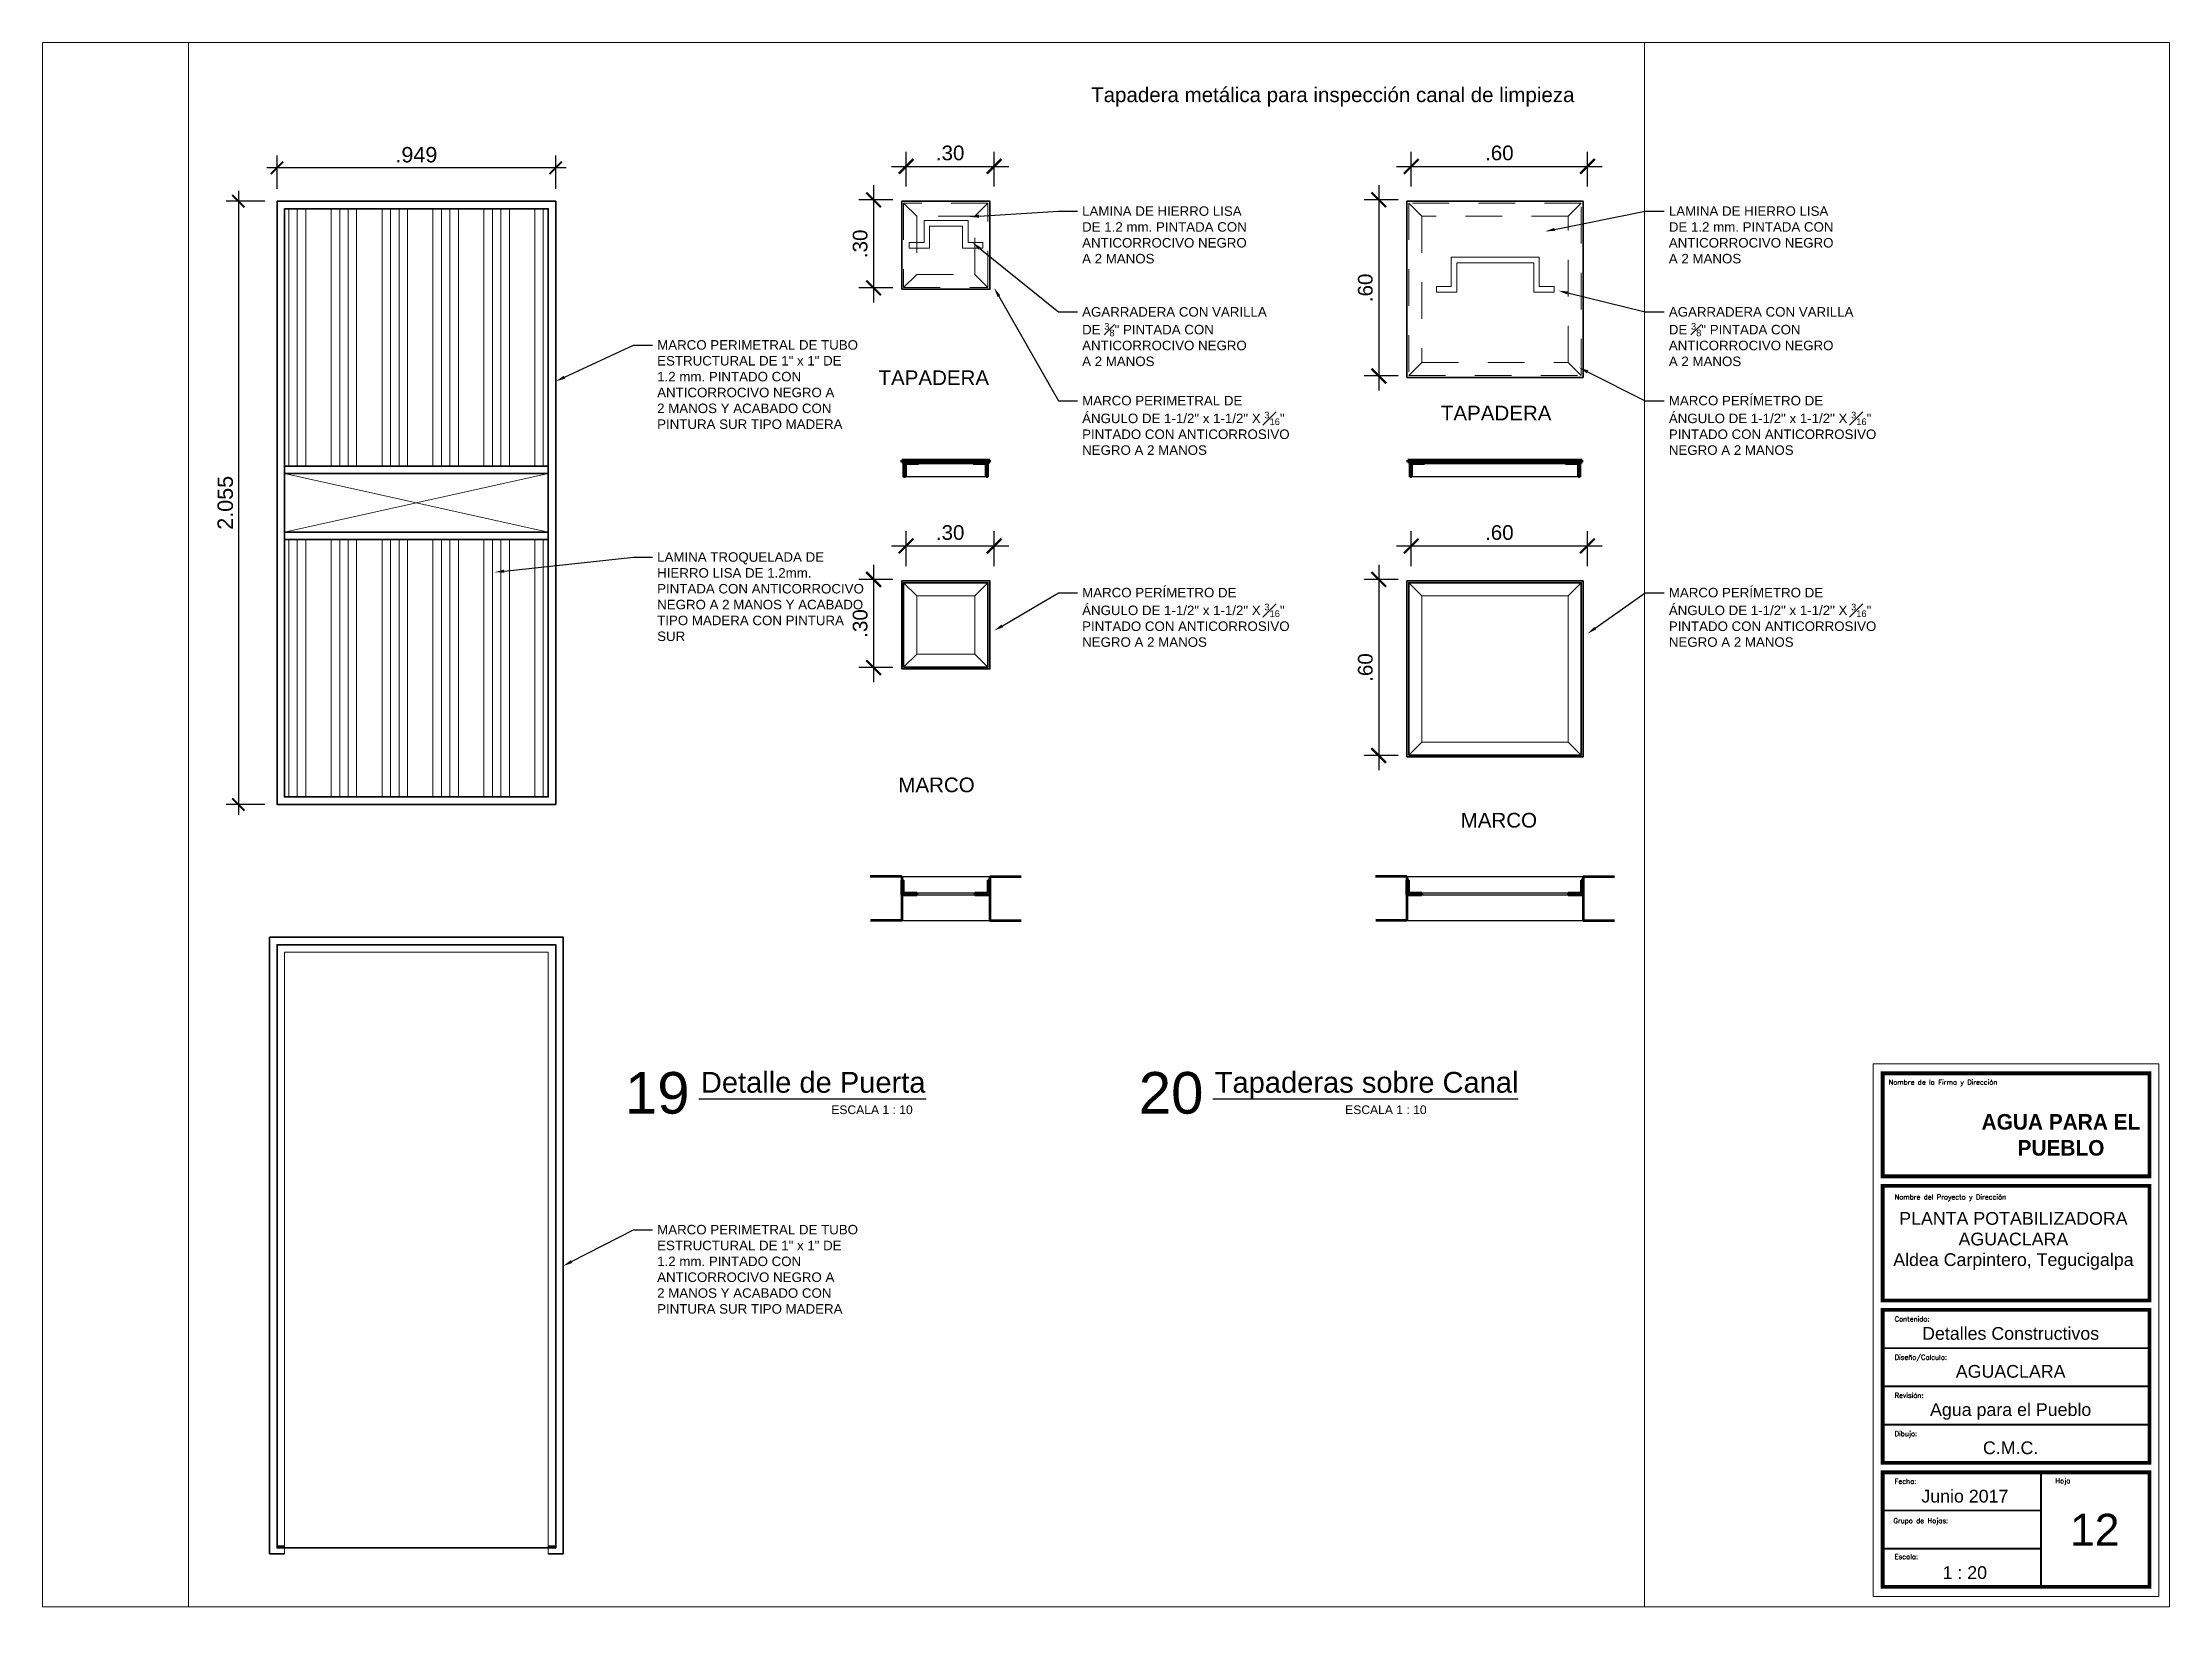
# Paper-space layout '12.Det' of a CAD drawing. Header units: millimetres. Extents: x 0.16 to 7.4, y 0.06 to 5.48.
# The model-space entities are those that its viewports show. They can reach past a viewport. Long polylines and large blocks are cut down to what shows.
import ezdxf
from ezdxf import colors
from ezdxf.entities.mleader import LeaderData, LeaderLine
from ezdxf.enums import TextEntityAlignment as Align
from ezdxf.math import Vec2, Vec3

# ---------------------------------------------------------------- set-up
doc = ezdxf.new("R2010")
doc.units = ezdxf.units.MM
doc.linetypes.add('HIDDEN2', pattern=[0.1875, 0.125, -0.0625])
for name, color, linetype, lineweight in [('1 ACHURADO', 9, 'Continuous', 5), ('1 Cotas', 5, 'Continuous', 9), ('1 MUEBLES', 1, 'Continuous', 35), ('1 PAREDES', 7, 'Continuous', 50), ('1 proyecciones', 8, 'HIDDEN2', 5), ('1 TEXTO', 7, 'Continuous', 5), ('Lotes', 1, 'Continuous', 5), ('Title Block', 12, 'Continuous', 5)]:
    doc.layers.add(name, color=color, linetype=linetype, lineweight=lineweight)
doc.layers.add('View', color=4, linetype='Continuous', lineweight=0, plot=False)
doc.styles.add('HONDUTEL1', font='arial.ttf')
doc.styles.add('Roman', font='romans.shx', dxfattribs={"width": 0.8})
doc.styles.get("Standard").update_dxf_attribs({"font": 'arial.ttf'})
doc.dimstyles.new('Detalles 2', dxfattribs={"dimtxt": 0.05, "dimasz": 0.05, "dimexe": 0.05, "dimexo": 0.045, "dimgap": 0.02, "dimtad": 1, "dimrnd": 0.005, "dimzin": 4, "dimdsep": 46, "dimtxsty": 'Standard', "dimblk": 'ARCHTICK', "dimcen": 0.12, "dimdle": 0.05, "dimclrd": 256, "dimclre": 256, "dimclrt": 256, "dimadec": 0, "dimazin": 0, "dimtfac": 1, "dimtix": 1, "dimtmove": 0, "dimatfit": 0, "dimfxl": 1, "dimtolj": 1, "dimtzin": 0, "dimarcsym": 0})
doc.dimstyles.new('DISTRIBUTIVA', dxfattribs={"dimscale": 0.9, "dimtxt": 0.15, "dimasz": 0.12, "dimexe": 0.12, "dimexo": 0.12, "dimgap": 0.05, "dimtad": 1, "dimdec": 3, "dimzin": 4, "dimdsep": 46, "dimtxsty": 'Standard', "dimblk": 'ARCHTICK', "dimcen": 0.12, "dimdle": 0.1, "dimclrd": 256, "dimclre": 256, "dimclrt": 256, "dimadec": 0, "dimazin": 0, "dimtfac": 1, "dimtdec": 3, "dimtix": 1, "dimtmove": 0, "dimatfit": 0, "dimfxl": 1, "dimtolj": 1, "dimtzin": 0, "dimarcsym": 0})

psp = doc.layouts.new('12.Det')

# ---------------------------------------------------------------- texts
at = {"layer": '1 Cotas', "insert": (3.7298, 5.3272), "char_height": 0.05, "width": 2.427946, "attachment_point": 1}
psp.add_mtext('Tapadera metálica para inspección canal de limpieza', dxfattribs=at)
at = {"layer": '1 TEXTO', "char_height": 0.05, "style": 'HONDUTEL1'}
for s, insert, width, attachment_point in [('TAPADERA', (3.1939, 4.3633), 0.629794, 2), ('TAPADERA', (5.1092, 4.2429), 0.629794, 2), ('MARCO', (3.0732, 2.9764), 0.274862, 1), ('MARCO', (4.9885, 2.856), 0.274862, 1)]:
    psp.add_mtext(s, dxfattribs=dict(at, insert=insert, width=width, attachment_point=attachment_point))

msp = doc.modelspace()

# ---------------------------------------------------------------- blocks, each defined once
blk = doc.blocks.new('_ArchTick')
at = {"color": 0, "linetype": 'ByBlock', "const_width": 0.15}
blk.add_lwpolyline([(-0.5, -0.5), (0.5, 0.5)], dxfattribs=at)
blk = doc.blocks.new('*D225')
at = {"layer": '1 Cotas', "lineweight": -2, "transparency": 16777216}
for p, q in [((3.0996, 4.9894), (3.0996, 5.1083)), ((3.3996, 4.9894), (3.3996, 5.1083)), ((3.0496, 5.0583), (3.4496, 5.0583))]:
    blk.add_line(p, q, dxfattribs=at)
at = {"layer": 'Defpoints', "color": 0, "transparency": 16777216}
for p in [(3.3996, 5.0583), (3.0996, 4.9444), (3.3996, 4.9444)]:
    blk.add_point(p, dxfattribs=at)
at = {"layer": '1 Cotas', "lineweight": -2, "transparency": 16777216, "xscale": 0.05, "yscale": 0.05, "zscale": 0.05, "rotation": 180}
blk.add_blockref('_ArchTick', (3.0996, 5.0583), dxfattribs=at)
at = {"layer": '1 Cotas', "lineweight": -2, "transparency": 16777216, "xscale": 0.05, "yscale": 0.05, "zscale": 0.05}
blk.add_blockref('_ArchTick', (3.3996, 5.0583), dxfattribs=at)
at = {"layer": '1 Cotas', "transparency": 16777216, "insert": (3.2496, 5.1038), "char_height": 0.05, "attachment_point": 5}
blk.add_mtext('\\A1;.30', dxfattribs=at)
blk = doc.blocks.new('*D226')
at = {"layer": '1 Cotas', "lineweight": -2, "transparency": 16777216}
for p, q in [((2.9888, 3.7012), (2.9888, 3.3012)), ((3.0546, 3.6512), (2.9388, 3.6512)), ((3.0546, 3.3512), (2.9388, 3.3512))]:
    blk.add_line(p, q, dxfattribs=at)
at = {"layer": 'Defpoints', "color": 0, "transparency": 16777216}
for p in [(3.0996, 3.6512), (2.9888, 3.3512), (3.0996, 3.3512)]:
    blk.add_point(p, dxfattribs=at)
at = {"layer": '1 Cotas', "lineweight": -2, "transparency": 16777216, "xscale": 0.05, "yscale": 0.05, "zscale": 0.05}
for p, rotation in [((2.9888, 3.6512), 90), ((2.9888, 3.3512), 270)]:
    blk.add_blockref('_ArchTick', p, dxfattribs=dict(at, rotation=rotation))
at = {"layer": '1 Cotas', "transparency": 16777216, "insert": (2.9433, 3.5012), "char_height": 0.05, "attachment_point": 5, "rotation": 90}
blk.add_mtext('\\A1;.30', dxfattribs=at)
blk = doc.blocks.new('*D227')
at = {"layer": '1 Cotas', "lineweight": -2, "transparency": 16777216}
for p, q in [((4.8201, 4.9894), (4.8201, 5.1083)), ((5.4201, 4.9894), (5.4201, 5.1083)), ((4.7701, 5.0583), (5.4701, 5.0583))]:
    blk.add_line(p, q, dxfattribs=at)
at = {"layer": 'Defpoints', "color": 0, "transparency": 16777216}
for p in [(5.4201, 5.0583), (4.8201, 4.9444), (5.4201, 4.9444)]:
    blk.add_point(p, dxfattribs=at)
at = {"layer": '1 Cotas', "lineweight": -2, "transparency": 16777216, "xscale": 0.05, "yscale": 0.05, "zscale": 0.05, "rotation": 180}
blk.add_blockref('_ArchTick', (4.8201, 5.0583), dxfattribs=at)
at = {"layer": '1 Cotas', "lineweight": -2, "transparency": 16777216, "xscale": 0.05, "yscale": 0.05, "zscale": 0.05}
blk.add_blockref('_ArchTick', (5.4201, 5.0583), dxfattribs=at)
at = {"layer": '1 Cotas', "transparency": 16777216, "insert": (5.1201, 5.1038), "char_height": 0.05, "attachment_point": 5}
blk.add_mtext('\\A1;.60', dxfattribs=at)
blk = doc.blocks.new('*D228')
at = {"layer": '1 Cotas', "lineweight": -2, "transparency": 16777216}
for p, q in [((4.7751, 4.9444), (4.6593, 4.9444)), ((4.7093, 4.9944), (4.7093, 4.2944)), ((4.7751, 4.3444), (4.6593, 4.3444))]:
    blk.add_line(p, q, dxfattribs=at)
at = {"layer": 'Defpoints', "color": 0, "transparency": 16777216}
for p in [(4.8201, 4.9444), (4.7093, 4.3444), (4.8201, 4.3444)]:
    blk.add_point(p, dxfattribs=at)
at = {"layer": '1 Cotas', "lineweight": -2, "transparency": 16777216, "xscale": 0.05, "yscale": 0.05, "zscale": 0.05}
for p, rotation in [((4.7093, 4.9444), 90), ((4.7093, 4.3444), 270)]:
    blk.add_blockref('_ArchTick', p, dxfattribs=dict(at, rotation=rotation))
at = {"layer": '1 Cotas', "transparency": 16777216, "insert": (4.6638, 4.6444), "char_height": 0.05, "attachment_point": 5, "rotation": 90}
blk.add_mtext('\\A1;.60', dxfattribs=at)
blk = doc.blocks.new('*D229')
at = {"layer": '1 Cotas', "lineweight": -2, "transparency": 16777216}
for p, q in [((4.7093, 3.7012), (4.7093, 3.0012)), ((4.7751, 3.6512), (4.6593, 3.6512)), ((4.7751, 3.0512), (4.6593, 3.0512))]:
    blk.add_line(p, q, dxfattribs=at)
at = {"layer": 'Defpoints', "color": 0, "transparency": 16777216}
for p in [(4.8201, 3.6512), (4.7093, 3.0512), (4.8201, 3.0512)]:
    blk.add_point(p, dxfattribs=at)
at = {"layer": '1 Cotas', "lineweight": -2, "transparency": 16777216, "xscale": 0.05, "yscale": 0.05, "zscale": 0.05}
for p, rotation in [((4.7093, 3.6512), 90), ((4.7093, 3.0512), 270)]:
    blk.add_blockref('_ArchTick', p, dxfattribs=dict(at, rotation=rotation))
at = {"layer": '1 Cotas', "transparency": 16777216, "insert": (4.6638, 3.3512), "char_height": 0.05, "attachment_point": 5, "rotation": 90}
blk.add_mtext('\\A1;.60', dxfattribs=at)
blk = doc.blocks.new('*D230')
at = {"layer": '1 Cotas', "lineweight": -2, "transparency": 16777216}
for p, q in [((3.0546, 4.9444), (2.9388, 4.9444)), ((2.9888, 4.9944), (2.9888, 4.5944)), ((3.0546, 4.6444), (2.9388, 4.6444))]:
    blk.add_line(p, q, dxfattribs=at)
at = {"layer": 'Defpoints', "color": 0, "transparency": 16777216}
for p in [(3.0996, 4.9444), (2.9888, 4.6444), (3.0996, 4.6444)]:
    blk.add_point(p, dxfattribs=at)
at = {"layer": '1 Cotas', "lineweight": -2, "transparency": 16777216, "xscale": 0.05, "yscale": 0.05, "zscale": 0.05}
for p, rotation in [((2.9888, 4.9444), 90), ((2.9888, 4.6444), 270)]:
    blk.add_blockref('_ArchTick', p, dxfattribs=dict(at, rotation=rotation))
at = {"layer": '1 Cotas', "transparency": 16777216, "insert": (2.9433, 4.7944), "char_height": 0.05, "attachment_point": 5, "rotation": 90}
blk.add_mtext('\\A1;.30', dxfattribs=at)
blk = doc.blocks.new('*D231')
at = {"layer": '1 Cotas', "lineweight": -2, "transparency": 16777216}
for p, q in [((3.0996, 3.6962), (3.0996, 3.8152)), ((3.3996, 3.6962), (3.3996, 3.8152)), ((3.0496, 3.7652), (3.4496, 3.7652))]:
    blk.add_line(p, q, dxfattribs=at)
at = {"layer": 'Defpoints', "color": 0, "transparency": 16777216}
for p in [(3.3996, 3.7652), (3.0996, 3.6512), (3.3996, 3.6512)]:
    blk.add_point(p, dxfattribs=at)
at = {"layer": '1 Cotas', "lineweight": -2, "transparency": 16777216, "xscale": 0.05, "yscale": 0.05, "zscale": 0.05, "rotation": 180}
blk.add_blockref('_ArchTick', (3.0996, 3.7652), dxfattribs=at)
at = {"layer": '1 Cotas', "lineweight": -2, "transparency": 16777216, "xscale": 0.05, "yscale": 0.05, "zscale": 0.05}
blk.add_blockref('_ArchTick', (3.3996, 3.7652), dxfattribs=at)
at = {"layer": '1 Cotas', "transparency": 16777216, "insert": (3.2496, 3.8107), "char_height": 0.05, "attachment_point": 5}
blk.add_mtext('\\A1;.30', dxfattribs=at)
blk = doc.blocks.new('*D232')
at = {"layer": '1 Cotas', "lineweight": -2, "transparency": 16777216}
for p, q in [((4.8201, 3.6962), (4.8201, 3.8152)), ((5.4201, 3.6962), (5.4201, 3.8152)), ((4.7701, 3.7652), (5.4701, 3.7652))]:
    blk.add_line(p, q, dxfattribs=at)
at = {"layer": 'Defpoints', "color": 0, "transparency": 16777216}
for p in [(5.4201, 3.7652), (4.8201, 3.6512), (5.4201, 3.6512)]:
    blk.add_point(p, dxfattribs=at)
at = {"layer": '1 Cotas', "lineweight": -2, "transparency": 16777216, "xscale": 0.05, "yscale": 0.05, "zscale": 0.05, "rotation": 180}
blk.add_blockref('_ArchTick', (4.8201, 3.7652), dxfattribs=at)
at = {"layer": '1 Cotas', "lineweight": -2, "transparency": 16777216, "xscale": 0.05, "yscale": 0.05, "zscale": 0.05}
blk.add_blockref('_ArchTick', (5.4201, 3.7652), dxfattribs=at)
at = {"layer": '1 Cotas', "transparency": 16777216, "insert": (5.1201, 3.8107), "char_height": 0.05, "attachment_point": 5}
blk.add_mtext('\\A1;.60', dxfattribs=at)
blk = doc.blocks.new('*D233')
at = {"layer": '1 Cotas', "lineweight": -2, "transparency": 16777216}
for p, q in [((0.9572, 4.9815), (0.9572, 5.0954)), ((1.9064, 4.9815), (1.9064, 5.0954)), ((1.9414, 5.0534), (0.9222, 5.0534))]:
    blk.add_line(p, q, dxfattribs=at)
at = {"layer": 'Defpoints', "color": 0, "transparency": 16777216}
for p in [(0.9572, 5.0534), (0.9572, 4.9395), (1.9064, 4.9395)]:
    blk.add_point(p, dxfattribs=at)
at = {"layer": '1 Cotas', "lineweight": -2, "transparency": 16777216, "xscale": 0.042, "yscale": 0.042, "zscale": 0.042, "rotation": 180}
blk.add_blockref('_ArchTick', (0.9572, 5.0534), dxfattribs=at)
at = {"layer": '1 Cotas', "lineweight": -2, "transparency": 16777216, "xscale": 0.042, "yscale": 0.042, "zscale": 0.042}
blk.add_blockref('_ArchTick', (1.9064, 5.0534), dxfattribs=at)
at = {"layer": '1 Cotas', "transparency": 16777216, "insert": (1.4318, 5.0977), "char_height": 0.0525, "attachment_point": 5}
blk.add_mtext('\\A1;.949', dxfattribs=at)
blk = doc.blocks.new('*D234')
at = {"layer": '1 Cotas', "lineweight": -2, "transparency": 16777216}
for p, q in [((0.9152, 4.9395), (0.7834, 4.9395)), ((0.8254, 4.9745), (0.8254, 2.8499)), ((0.9152, 2.8849), (0.7834, 2.8849))]:
    blk.add_line(p, q, dxfattribs=at)
at = {"layer": 'Defpoints', "color": 0, "transparency": 16777216}
for p in [(0.9572, 4.9395), (0.8254, 2.8849), (0.9572, 2.8849)]:
    blk.add_point(p, dxfattribs=at)
at = {"layer": '1 Cotas', "lineweight": -2, "transparency": 16777216, "xscale": 0.042, "yscale": 0.042, "zscale": 0.042}
for p, rotation in [((0.8254, 4.9395), 90), ((0.8254, 2.8849), 270)]:
    blk.add_blockref('_ArchTick', p, dxfattribs=dict(at, rotation=rotation))
at = {"layer": '1 Cotas', "transparency": 16777216, "insert": (0.7811, 3.9122), "char_height": 0.0525, "attachment_point": 5, "rotation": 90}
blk.add_mtext('\\A1;2.055', dxfattribs=at)
blk = doc.blocks.new('*U223')
at = {"lineweight": 25}
blk.add_line((23.46, -15.83), (88.98, -15.83), dxfattribs=at)
at = {"color": 7, "flags": 8}
blk.add_attdef('VIEWNUMBER', text='', height=12, dxfattribs=at).set_placement((11.46, -14.06), align=Align.MIDDLE_CENTER)
blk.add_attdef('VIEWTITLE', text='', height=6, dxfattribs=at).set_placement((24.04, -15.83), align=Align.BOTTOM_LEFT)
for tag, p in [('CATEGORY', (24.03, -17.69)), ('VIEWPORTSCALE', (61.64, -17.69))]:
    blk.add_attdef(tag, text='', height=2.5, dxfattribs=at).set_placement(p, align=Align.TOP_LEFT)
blk = doc.blocks.new('*U224')
at = {"lineweight": 25}
blk.add_line((23.46, -15.83), (111.57, -15.83), dxfattribs=at)
at = {"color": 7, "flags": 8}
blk.add_attdef('VIEWNUMBER', text='', height=12, dxfattribs=at).set_placement((11.46, -14.06), align=Align.MIDDLE_CENTER)
blk.add_attdef('VIEWTITLE', text='', height=6, dxfattribs=at).set_placement((24.04, -15.83), align=Align.BOTTOM_LEFT)
for tag, p in [('CATEGORY', (24.03, -17.69)), ('VIEWPORTSCALE', (61.64, -17.69))]:
    blk.add_attdef(tag, text='', height=2.5, dxfattribs=at).set_placement(p, align=Align.TOP_LEFT)
blk = doc.blocks.new('*U211')
at = {"layer": 'Lotes'}
blk.add_lwpolyline([(3.912, 0), (38, 0), (38, 25.078), (3.912, 25.078)], close=True, dxfattribs=at)
at = {"layer": 'Title Block'}
blk.add_lwpolyline([(33.252, 0.169), (33.252, 8.706), (37.831, 8.706), (37.831, 0.169)], close=True, dxfattribs=at)
at = {"layer": 'Title Block', "const_width": 0.0612}
for points in [[(37.679, 8.553), (37.679, 6.903), (33.404, 6.903), (33.404, 8.553)], [(33.404, 4.913), (37.679, 4.913), (37.679, 6.751), (33.404, 6.751)], [(37.679, 2.311), (37.679, 4.761), (33.404, 4.761), (33.404, 2.311)], [(37.679, 2.158), (37.679, 0.321), (33.404, 0.321), (33.404, 2.158)]]:
    blk.add_lwpolyline(points, close=True, dxfattribs=at)
at = {"layer": 'Title Block', "const_width": 0.0306}
for points in [[(33.404, 4.148), (37.679, 4.148)], [(33.404, 3.536), (37.679, 3.536)], [(33.404, 2.923), (37.679, 2.923)], [(35.942, 2.158), (35.942, 0.321)], [(33.404, 1.546), (35.942, 1.546)], [(33.404, 0.934), (35.942, 0.934)]]:
    blk.add_lwpolyline(points, dxfattribs=at)
at = {"layer": 'Title Block', "style": 'Roman'}
for s, height, p in [('Nombre de la Firma y Dirección', 0.07962, (33.499, 8.372)), ('Nombre del Proyecto y Dirección', 0.07962, (33.595, 6.532)), ('Contenido:', 0.0796, (33.595, 4.576)), ('Diseño/Calculo:', 0.07962, (33.595, 3.963)), ('Revisión:', 0.0796, (33.595, 3.351)), ('Dibujo:', 0.0796, (33.595, 2.738)), ('Fecha:', 0.0796, (33.595, 1.973)), ('Hoja', 0.0796, (36.172, 1.982)), ('Grupo de Hojas:', 0.07962, (33.576, 1.343)), ('Escala:', 0.0796, (33.595, 0.766))]:
    blk.add_text(s, height=height, dxfattribs=at).set_placement(p)
at = {"layer": 'Title Block', "insert": (36.261, 7.901), "char_height": 0.25, "width": 2.56908, "attachment_point": 2}
blk.add_mtext('{\\fEras Bold ITC|b0|i0|c0|p34;AGUA PARA EL PUEBLO}', dxfattribs=at)
at = {"layer": 'Title Block', "flags": 8}
for tag, p in [('PROJECTNAME', (35.499, 6.126)), ('PROJECTADDRESS1', (35.499, 5.795)), ('PROJECTADDRESS2', (35.499, 5.465)), ('PROJECTADDRESS3', (35.499, 5.134))]:
    blk.add_attdef(tag, text='', height=0.204, dxfattribs=at).set_placement(p, align=Align.CENTER)
at = {"layer": 'Title Block'}
blk.add_attdef('TITULOPLANO', text='', height=0.204, dxfattribs=at).set_placement((35.455, 4.388), align=Align.MIDDLE)
for tag, p in [('CALCULO', (35.455, 3.674)), ('REVISO', (35.455, 3.061)), ('DIBUJO', (35.455, 2.449)), ('GRUPO', (34.713, 1.071))]:
    blk.add_attdef(tag, text='', height=0.204, dxfattribs=at).set_placement(p, align=Align.CENTER)
at = {"layer": 'Title Block', "flags": 8}
for tag, height, p in [('DATE', 0.204, (34.721, 1.776)), ('SHEETNO', 0.51, (36.802, 1.238))]:
    blk.add_attdef(tag, text='', height=height, dxfattribs=at).set_placement(p, align=Align.MIDDLE_CENTER)
at = {"layer": 'Title Block'}
blk.add_attdef('SCALE', text='', height=0.204, dxfattribs=at).set_placement((34.719, 0.551), align=Align.MIDDLE_CENTER)

# ---------------------------------------------------------------- dimensions: what is measured, and where the dimension line sits
at = {"layer": '1 Cotas'}
dim = psp.add_linear_dim(base=(0.9572, 5.0534), p1=(1.9064, 4.9395), p2=(0.9572, 4.9395), dimstyle='DISTRIBUTIVA', override={"dimscale": 0.35, "dimlfac": -1, "dimtmove": 1}, dxfattribs=at)
dim.commit()
dim.dimension.update_dxf_attribs({"geometry": '*D233', "text_midpoint": (1.4318, 5.0977)})
for base, p1, p2, picture, middle in [((3.3996, 5.0583), (3.0996, 4.9444), (3.3996, 4.9444), '*D225', (3.2496, 5.1038)), ((5.4201, 5.0583), (4.8201, 4.9444), (5.4201, 4.9444), '*D227', (5.1201, 5.1038)), ((3.3996, 3.7652), (3.0996, 3.6512), (3.3996, 3.6512), '*D231', (3.2496, 3.8107)), ((5.4201, 3.7652), (4.8201, 3.6512), (5.4201, 3.6512), '*D232', (5.1201, 3.8107))]:
    dim = psp.add_linear_dim(base=base, p1=p1, p2=p2, dimstyle='Detalles 2', dxfattribs=at)
    dim.commit()
    dim.dimension.update_dxf_attribs({"geometry": picture, "text_midpoint": middle})
dim = psp.add_linear_dim(base=(0.8254, 2.8849), p1=(0.9572, 4.9395), p2=(0.9572, 2.8849), angle=90, dimstyle='DISTRIBUTIVA', override={"dimscale": 0.35, "dimlfac": -1, "dimtmove": 1}, dxfattribs=at)
dim.commit()
dim.dimension.update_dxf_attribs({"geometry": '*D234', "text_midpoint": (0.7811, 3.9122)})
for base, p1, p2, picture, middle in [((2.9888, 4.6444), (3.0996, 4.9444), (3.0996, 4.6444), '*D230', (2.9433, 4.7944)), ((4.7093, 4.3444), (4.8201, 4.9444), (4.8201, 4.3444), '*D228', (4.6638, 4.6444)), ((2.9888, 3.3512), (3.0996, 3.6512), (3.0996, 3.3512), '*D226', (2.9433, 3.5012)), ((4.7093, 3.0512), (4.8201, 3.6512), (4.8201, 3.0512), '*D229', (4.6638, 3.3512))]:
    dim = psp.add_linear_dim(base=base, p1=p1, p2=p2, angle=90, dimstyle='Detalles 2', dxfattribs=at)
    dim.commit()
    dim.dimension.update_dxf_attribs({"geometry": picture, "text_midpoint": middle})

# ---------------------------------------------------------------- hatches: boundary and pattern name
at = {"layer": '1 ACHURADO'}
h = msp.add_hatch(dxfattribs=at)
h.set_pattern_fill('ANSI34', color=256, scale=0.0091, angle=45)
h.set_pattern_definition([(90, (-301573.31926, -1566543.45075), (-0.173355, 1e-17), []), (90, (-301573.29037, -1566543.42185), (-0.173355, 1e-17), []), (90, (-301573.26148, -1566543.39296), (-0.173355, 1e-17), []), (90, (-301573.23259, -1566543.36407), (-0.173355, 1e-17), [])])
h.paths.add_polyline_path([(1198.1368, 2121.0542), (1198.1368, 2120.1777), (1199.0352, 2120.1777), (1199.0352, 2121.0542)])
h.paths.add_polyline_path([(1198.1368, 2119.0504), (1199.0352, 2119.0504), (1199.0352, 2119.9269), (1198.1368, 2119.9269)])

# ---------------------------------------------------------------- linework, layer by layer
for p, q in [((1200.4819, 2120.1847), (1200.2962, 2120.1847)), ((1202.4992, 2120.1847), (1202.0199, 2120.1847)), ((1200.5264, 2120.1403), (1200.2518, 2120.1403)), ((1202.5437, 2120.1403), (1201.9754, 2120.1403)), ((1200.2391, 2118.7795), (1200.5391, 2118.7795)), ((1201.9596, 2118.7795), (1202.5596, 2118.7795)), ((1200.4883, 2118.7224), (1200.2899, 2118.7224)), ((1200.4883, 2118.716), (1200.2899, 2118.716)), ((1202.5088, 2118.7224), (1202.0104, 2118.7224)), ((1202.5088, 2118.716), (1202.0104, 2118.716)), ((1200.2391, 2118.6295), (1200.5391, 2118.6295)), ((1201.9596, 2118.6295), (1202.5596, 2118.6295))]:
    msp.add_line(p, q)
for p, q in [((1198.1368, 2119.9523), (1199.0352, 2120.1523)), ((1199.0352, 2119.9523), (1198.1368, 2120.1523))]:
    msp.add_line(p, q, dxfattribs=at)
at = {"layer": '1 Cotas'}
for p, q in [((1200.2454, 2119.7801), (1200.2899, 2119.7357)), ((1200.4883, 2119.7357), (1200.5327, 2119.7801)), ((1201.9659, 2119.7801), (1202.0104, 2119.7357)), ((1202.5088, 2119.7357), (1202.5532, 2119.7801)), ((1200.2454, 2119.4928), (1200.2899, 2119.5373)), ((1200.4883, 2119.5373), (1200.5327, 2119.4928)), ((1201.9659, 2119.1928), (1202.0104, 2119.2373)), ((1202.5088, 2119.2373), (1202.5532, 2119.1928))]:
    msp.add_line(p, q, dxfattribs=at)
at = {"layer": '1 Cotas', "flags": 128}
for points in [[(1200.5154, 2120.9392), (1200.4649, 2120.9392), (1200.4649, 2121.0142), (1200.3149, 2121.0142), (1200.3149, 2120.9392), (1200.2644, 2120.9392), (1200.2644, 2120.9201), (1200.3339, 2120.9201), (1200.3339, 2120.9951), (1200.4458, 2120.9951), (1200.4458, 2120.9201), (1200.5154, 2120.9201)], [(1202.4608, 2120.7892), (1202.4104, 2120.7892), (1202.4104, 2120.8892), (1202.1104, 2120.8892), (1202.1104, 2120.7892), (1202.0599, 2120.7892), (1202.0599, 2120.7701), (1202.1294, 2120.7701), (1202.1294, 2120.8701), (1202.3913, 2120.8701), (1202.3913, 2120.7701), (1202.4608, 2120.7701)]]:
    msp.add_lwpolyline(points, close=True, dxfattribs=at)
at = {"layer": '1 Cotas'}
for points in [[(1200.2899, 2119.5373), (1200.4883, 2119.5373), (1200.4883, 2119.7357), (1200.2899, 2119.7357)], [(1202.0104, 2119.2373), (1202.5088, 2119.2373), (1202.5088, 2119.7357), (1202.0104, 2119.7357)]]:
    msp.add_lwpolyline(points, close=True, dxfattribs=at)
msp.add_lwpolyline([(1199.0352, 2116.4725), (1199.0352, 2118.5217), (1198.1368, 2118.5217), (1198.1368, 2116.4725)], dxfattribs=at)
at = {"layer": '1 Cotas', "flags": 128}
msp.add_lwpolyline([(1198.1368, 2116.4725), (1198.1368, 2116.4925), (1199.0352, 2116.4925)], dxfattribs=at)
at = {"layer": '1 MUEBLES'}
for p, q in [((1198.1368, 2120.1777), (1199.0352, 2120.1777)), ((1198.1368, 2120.1523), (1199.0352, 2120.1523)), ((1198.1368, 2119.9523), (1199.0352, 2119.9523)), ((1198.1368, 2119.9269), (1199.0352, 2119.9269))]:
    msp.add_line(p, q, dxfattribs=at)
for points in [[(1198.1114, 2121.0796), (1199.0606, 2121.0796), (1199.0606, 2119.025), (1198.1114, 2119.025)], [(1198.1368, 2121.0542), (1199.0352, 2121.0542), (1199.0352, 2119.0504), (1198.1368, 2119.0504)], [(1200.2391, 2120.7796), (1200.5391, 2120.7796), (1200.5391, 2121.0796), (1200.2391, 2121.0796)], [(1201.9596, 2120.4796), (1202.5596, 2120.4796), (1202.5596, 2121.0796), (1201.9596, 2121.0796)], [(1200.2391, 2119.4865), (1200.5391, 2119.4865), (1200.5391, 2119.7865), (1200.2391, 2119.7865)], [(1200.2454, 2119.4928), (1200.5327, 2119.4928), (1200.5327, 2119.7801), (1200.2454, 2119.7801)], [(1201.9596, 2119.1865), (1202.5596, 2119.1865), (1202.5596, 2119.7865), (1201.9596, 2119.7865)], [(1201.9659, 2119.1928), (1202.5532, 2119.1928), (1202.5532, 2119.7801), (1201.9659, 2119.7801)], [(1198.1114, 2118.5471), (1199.0606, 2118.5471), (1199.0606, 2116.4925), (1198.1114, 2116.4925)]]:
    msp.add_lwpolyline(points, close=True, dxfattribs=at)
for points in [[(1199.0352, 2116.4725), (1199.086, 2116.4725), (1199.086, 2118.5725), (1198.086, 2118.5725), (1198.086, 2116.4725), (1198.1368, 2116.4725)], [(1199.0352, 2116.4979), (1199.0606, 2116.4979), (1199.0606, 2118.5471), (1198.1114, 2118.5471), (1198.1114, 2116.4979), (1198.1368, 2116.4979)]]:
    msp.add_lwpolyline(points, dxfattribs=at)
at = {"layer": '1 PAREDES'}
for p, q in [((1200.5391, 2120.1974), (1200.2391, 2120.1974)), ((1200.2391, 2120.1911), (1200.2391, 2120.1974)), ((1200.5391, 2120.1911), (1200.2391, 2120.1911)), ((1200.5391, 2120.1911), (1200.2391, 2120.1911)), ((1200.2962, 2120.1911), (1200.2454, 2120.1911)), ((1200.2454, 2120.1911), (1200.2454, 2120.1403)), ((1200.2962, 2120.1847), (1200.2518, 2120.1847)), ((1200.2518, 2120.1847), (1200.2518, 2120.1403)), ((1200.2962, 2120.1847), (1200.2962, 2120.1911)), ((1200.4819, 2120.1847), (1200.4819, 2120.1911)), ((1200.5264, 2120.1847), (1200.4819, 2120.1847)), ((1200.5264, 2120.1403), (1200.5264, 2120.1847)), ((1200.5327, 2120.1403), (1200.5327, 2120.1911)), ((1200.5327, 2120.1911), (1200.5391, 2120.1911)), ((1200.5391, 2120.1911), (1200.5391, 2120.1974)), ((1202.5564, 2120.1974), (1201.9627, 2120.1974)), ((1201.9627, 2120.1911), (1201.9627, 2120.1974)), ((1202.5564, 2120.1911), (1201.9627, 2120.1911)), ((1202.5564, 2120.1911), (1201.9627, 2120.1911)), ((1202.0199, 2120.1911), (1201.9691, 2120.1911)), ((1201.9691, 2120.1911), (1201.9691, 2120.1403)), ((1202.0199, 2120.1847), (1201.9754, 2120.1847)), ((1201.9754, 2120.1847), (1201.9754, 2120.1403)), ((1202.0199, 2120.1847), (1202.0199, 2120.1911)), ((1202.4992, 2120.1847), (1202.4992, 2120.1911)), ((1202.5437, 2120.1847), (1202.4992, 2120.1847)), ((1202.5437, 2120.1403), (1202.5437, 2120.1847)), ((1202.55, 2120.1403), (1202.55, 2120.1911)), ((1202.55, 2120.1911), (1202.5564, 2120.1911)), ((1202.5564, 2120.1911), (1202.5564, 2120.1974)), ((1200.2518, 2120.1403), (1200.2454, 2120.1403)), ((1200.5327, 2120.1403), (1200.5264, 2120.1403)), ((1201.9754, 2120.1403), (1201.9691, 2120.1403)), ((1202.55, 2120.1403), (1202.5437, 2120.1403)), ((1200.2391, 2118.7795), (1200.1319, 2118.7795)), ((1200.2391, 2118.7795), (1200.2391, 2118.6295)), ((1200.2454, 2118.7668), (1200.2391, 2118.7668)), ((1200.2391, 2118.716), (1200.2391, 2118.7668)), ((1200.2454, 2118.7224), (1200.2454, 2118.7668)), ((1200.5327, 2118.7668), (1200.5327, 2118.7224)), ((1200.5391, 2118.7668), (1200.5327, 2118.7668)), ((1200.5391, 2118.7795), (1200.6462, 2118.7795)), ((1200.5391, 2118.7795), (1200.5391, 2118.6295)), ((1200.5391, 2118.7668), (1200.5391, 2118.716)), ((1201.9596, 2118.7795), (1201.8524, 2118.7795)), ((1201.9596, 2118.7795), (1201.9596, 2118.6295)), ((1201.9659, 2118.7668), (1201.9596, 2118.7668)), ((1201.9596, 2118.716), (1201.9596, 2118.7668)), ((1201.9659, 2118.7224), (1201.9659, 2118.7668)), ((1202.5532, 2118.7668), (1202.5532, 2118.7224)), ((1202.5596, 2118.7668), (1202.5532, 2118.7668)), ((1202.5596, 2118.7795), (1202.6667, 2118.7795)), ((1202.5596, 2118.7795), (1202.5596, 2118.6295)), ((1202.5596, 2118.7668), (1202.5596, 2118.716)), ((1200.2899, 2118.716), (1200.2391, 2118.716)), ((1200.2899, 2118.7224), (1200.2454, 2118.7224)), ((1200.2899, 2118.7224), (1200.2899, 2118.716)), ((1200.5327, 2118.7224), (1200.4883, 2118.7224)), ((1200.4883, 2118.7224), (1200.4883, 2118.716)), ((1200.5391, 2118.716), (1200.4883, 2118.716)), ((1202.0104, 2118.716), (1201.9596, 2118.716)), ((1202.0104, 2118.7224), (1201.9659, 2118.7224)), ((1202.0104, 2118.7224), (1202.0104, 2118.716)), ((1202.5532, 2118.7224), (1202.5088, 2118.7224)), ((1202.5088, 2118.7224), (1202.5088, 2118.716)), ((1202.5596, 2118.716), (1202.5088, 2118.716)), ((1200.2391, 2118.6295), (1200.1327, 2118.6295)), ((1200.5391, 2118.6295), (1200.6455, 2118.6295)), ((1201.9596, 2118.6295), (1201.8532, 2118.6295)), ((1202.5596, 2118.6295), (1202.666, 2118.6295))]:
    msp.add_line(p, q, dxfattribs=at)
at = {"layer": '1 proyecciones'}
for p, q in [((1200.2454, 2121.0733), (1200.2899, 2121.0288)), ((1200.4883, 2121.0288), (1200.5327, 2121.0733)), ((1201.9659, 2121.0733), (1202.0104, 2121.0288)), ((1202.5088, 2121.0288), (1202.5532, 2121.0733)), ((1200.2454, 2120.786), (1200.2899, 2120.8304)), ((1200.5327, 2120.786), (1200.4883, 2120.8304)), ((1201.9659, 2120.486), (1202.0104, 2120.5304)), ((1202.5532, 2120.486), (1202.5088, 2120.5304))]:
    msp.add_line(p, q, dxfattribs=at)
for points in [[(1200.2454, 2120.786), (1200.5327, 2120.786), (1200.5327, 2121.0733), (1200.2454, 2121.0733)], [(1201.9659, 2120.486), (1202.5532, 2120.486), (1202.5532, 2121.0733), (1201.9659, 2121.0733)], [(1200.2899, 2120.8304), (1200.4883, 2120.8304), (1200.4883, 2121.0288), (1200.2899, 2121.0288)], [(1202.0104, 2120.5304), (1202.5088, 2120.5304), (1202.5088, 2121.0288), (1202.0104, 2121.0288)]]:
    msp.add_lwpolyline(points, close=True, dxfattribs=at)

# ---------------------------------------------------------------- block references
at = {"layer": '1 PAREDES'}
ref = psp.add_blockref('*U211', (-0.6727, 0.1512), dxfattribs=dict(at, xscale=0.2125, yscale=0.2125, zscale=0.2125))
ref.add_attrib('REVISO', 'Agua para el Pueblo', dxfattribs={"layer": 'Title Block', "height": 0.043381}).set_placement((6.8614, 0.8017), align=Align.CENTER)
ref.add_attrib('DIBUJO', 'C.M.C.', dxfattribs={"layer": 'Title Block', "height": 0.04338}).set_placement((6.8614, 0.6716), align=Align.CENTER)
ref.add_attrib('CALCULO', 'AGUACLARA', dxfattribs={"layer": 'Title Block', "height": 0.04338}).set_placement((6.8614, 0.9319), align=Align.CENTER)
ref.add_attrib('TITULOPLANO', 'Detalles Constructivos', dxfattribs={"layer": 'Title Block', "height": 0.043381}).set_placement((6.8614, 1.0837), align=Align.MIDDLE)
ref.add_attrib('SHEETNO', '12', dxfattribs={"layer": 'Title Block', "height": 0.10845}).set_placement((7.1478, 0.4142), align=Align.MIDDLE_CENTER)
ref.add_attrib('SCALE', '1 : 20', dxfattribs={"layer": 'Title Block', "height": 0.04338}).set_placement((6.7052, 0.2682), align=Align.MIDDLE_CENTER)
ref.add_attrib('DATE', 'Junio 2017', dxfattribs={"layer": 'Title Block', "height": 0.04338}).set_placement((6.7055, 0.5285), align=Align.MIDDLE_CENTER)
ref.add_attrib('PROJECTADDRESS2', 'Aldea Carpintero, Tegucigalpa', dxfattribs={"layer": 'Title Block', "height": 0.043381}).set_placement((6.8708, 1.3125), align=Align.CENTER)
ref.add_attrib('PROJECTADDRESS1', 'AGUACLARA', dxfattribs={"layer": 'Title Block', "height": 0.04338}).set_placement((6.8708, 1.3827), align=Align.CENTER)
ref.add_attrib('PROJECTNAME', 'PLANTA POTABILIZADORA', dxfattribs={"layer": 'Title Block', "height": 0.043381}).set_placement((6.8708, 1.4529), align=Align.CENTER)
ref = psp.add_blockref('*U223', (2.1168, 2.0685), dxfattribs=dict(at, xscale=0.01181102362204724, yscale=0.01181102362204724, zscale=0.01181102362204724))
ref.add_attrib('VIEWNUMBER', '19', dxfattribs={"layer": '0', "color": 7, "height": 0.14173, "flags": 8}).set_placement((2.2521, 1.9024), align=Align.MIDDLE_CENTER)
ref.add_attrib('VIEWTITLE', 'Detalle de Puerta', dxfattribs={"layer": '0', "color": 7, "height": 0.070866, "flags": 8}).set_placement((2.4007, 1.8815), align=Align.BOTTOM_LEFT)
ref.add_attrib('VIEWPORTSCALE', 'ESCALA 1 : 10', dxfattribs={"layer": '0', "color": 7, "height": 0.029528, "flags": 8}).set_placement((2.8448, 1.8595), align=Align.TOP_LEFT)
ref = psp.add_blockref('*U224', (3.8669, 2.0685), dxfattribs=dict(at, xscale=0.01181102362204724, yscale=0.01181102362204724, zscale=0.01181102362204724))
ref.add_attrib('VIEWNUMBER', '20', dxfattribs={"layer": '0', "color": 7, "height": 0.14173, "flags": 8}).set_placement((4.0022, 1.9024), align=Align.MIDDLE_CENTER)
ref.add_attrib('VIEWTITLE', 'Tapaderas sobre Canal', dxfattribs={"layer": '0', "color": 7, "height": 0.070866, "flags": 8}).set_placement((4.1508, 1.8815), align=Align.BOTTOM_LEFT)
ref.add_attrib('VIEWPORTSCALE', 'ESCALA 1 : 10', dxfattribs={"layer": '0', "color": 7, "height": 0.029528, "flags": 8}).set_placement((4.5949, 1.8595), align=Align.TOP_LEFT)

psp.set_redraw_order([(e.dxf.handle, doc.entitydb.next_handle()) for e in psp.query("TEXT MTEXT ATTDEF DIMENSION ARC_DIMENSION")])  # texts and dimensions are drawn at this point

# ---------------------------------------------------------------- leaders
at = {"layer": '1 Cotas'}
ml = psp.add_multileader_mtext('Standard', dxfattribs=at)
ml.set_content('\\A1;LAMINA DE HIERRO LISA\\PDE 1.2 mm. PINTADA CON\\PANTICORROCIVO NEGRO\\PA 2 MANOS', color=256)
ml.set_leader_properties()
ml.build(insert=Vec2(0, 0))
ml.multileader.update_dxf_attribs({"dogleg_length": 0.36, "arrow_head_size": 0.0324, "scale": 0.18})
ctx = ml.context
ctx.base_point, ctx.scale, ctx.char_height, ctx.arrow_head_size, ctx.landing_gap_size, ctx.plane_origin, ctx.plane_x_axis, ctx.plane_y_axis = Vec3(3.6829, 4.9057), 0.18, 0.0324, 0.0324, 0.0162, Vec3(8.9947, 4.6143), Vec3(1, 0, 0), Vec3(0, 1, 0)
notes = []
notes.append((ctx, [(1, (1, 1, 0), (3.6181, 4.9057), (1, 0, 0), 0.0648, [(0, [(3.3154, 4.8866)], 0, [])])]))
ctx.mtext.insert, ctx.mtext.text_direction, ctx.mtext.flow_direction = Vec3(3.6991, 4.9222), Vec3(1, 0, 0), 5
ml = psp.add_multileader_mtext('Standard', dxfattribs=at)
ml.set_content('\\A1;LAMINA DE HIERRO LISA\\PDE 1.2 mm. PINTADA CON\\PANTICORROCIVO NEGRO\\PA 2 MANOS', color=256)
ml.set_leader_properties()
ml.build(insert=Vec2(0, 0))
ml.multileader.update_dxf_attribs({"dogleg_length": 0.36, "arrow_head_size": 0.0324, "scale": 0.18})
ctx = ml.context
ctx.base_point, ctx.scale, ctx.char_height, ctx.arrow_head_size, ctx.landing_gap_size, ctx.plane_origin, ctx.plane_x_axis, ctx.plane_y_axis = Vec3(5.6811, 4.9057), 0.18, 0.0324, 0.0324, 0.0162, Vec3(10.9929, 4.6143), Vec3(1, 0, 0), Vec3(0, 1, 0)
notes.append((ctx, [(1, (1, 1, 0), (5.6163, 4.9057), (1, 0, 0), 0.0648, [(0, [(5.2765, 4.837)], 0, [])])]))
ctx.mtext.insert, ctx.mtext.text_direction, ctx.mtext.flow_direction = Vec3(5.6973, 4.9222), Vec3(1, 0, 0), 5
ml = psp.add_multileader_mtext('Standard', dxfattribs=at)
ml.set_content('\\A1;AGARRADERA CON VARILLA\\PDE {\\H0.7x;\\S3#8;}" PINTADA CON\\PANTICORROCIVO NEGRO\\PA 2 MANOS', color=256)
ml.set_leader_properties()
ml.build(insert=Vec2(0, 0))
ml.multileader.update_dxf_attribs({"dogleg_length": 0.36, "arrow_head_size": 0.0324, "scale": 0.18})
ctx = ml.context
ctx.base_point, ctx.scale, ctx.char_height, ctx.arrow_head_size, ctx.landing_gap_size, ctx.plane_origin, ctx.plane_x_axis, ctx.plane_y_axis = Vec3(3.6829, 4.5624), 0.18, 0.0324, 0.0324, 0.0162, Vec3(9.0125, 4.3867), Vec3(1, 0, 0), Vec3(0, 1, 0)
notes.append((ctx, [(1, (1, 1, 0), (3.6181, 4.5624), (1, 0, 0), 0.0648, [(0, [(3.325, 4.7991)], 0, [])])]))
ctx.mtext.insert, ctx.mtext.text_direction, ctx.mtext.flow_direction = Vec3(3.6991, 4.5789), Vec3(1, 0, 0), 5
ml = psp.add_multileader_mtext('Standard', dxfattribs=at)
ml.set_content('\\A1;MARCO PERIMETRAL DE\\PÁNGULO DE 1-1/2" x 1-1/2" X {\\H0.7x;\\S3#16;}"\\P{\\A0;PINTADO CON ANTICORROSIVO\\PNEGRO A 2 MANOS}', color=256)
ml.set_leader_properties()
ml.build(insert=Vec2(0, 0))
ml.multileader.update_dxf_attribs({"dogleg_length": 0.36, "arrow_head_size": 0.0324, "scale": 0.18})
ctx = ml.context
ctx.base_point, ctx.scale, ctx.char_height, ctx.arrow_head_size, ctx.landing_gap_size, ctx.plane_origin, ctx.plane_x_axis, ctx.plane_y_axis = Vec3(3.6829, 4.26), 0.18, 0.0324, 0.0324, 0.0162, Vec3(6.1355, 3.9457), Vec3(1, 0, 0), Vec3(0, 1, 0)
notes.append((ctx, [(1, (1, 1, 0), (3.6181, 4.26), (1, 0, 0), 0.0648, [(0, [(3.3996, 4.6444)], 0, [])])]))
ctx.mtext.insert, ctx.mtext.text_direction, ctx.mtext.flow_direction = Vec3(3.6991, 4.2765), Vec3(1, 0, 0), 5
ml = psp.add_multileader_mtext('Standard', dxfattribs=at)
ml.set_content('\\A1;AGARRADERA CON VARILLA\\PDE {\\H0.7x;\\S3#8;}" PINTADA CON\\PANTICORROCIVO NEGRO\\PA 2 MANOS', color=256)
ml.set_leader_properties()
ml.build(insert=Vec2(0, 0))
ml.multileader.update_dxf_attribs({"dogleg_length": 0.36, "arrow_head_size": 0.0324, "scale": 0.18})
ctx = ml.context
ctx.base_point, ctx.scale, ctx.char_height, ctx.arrow_head_size, ctx.landing_gap_size, ctx.plane_origin, ctx.plane_x_axis, ctx.plane_y_axis = Vec3(5.6811, 4.5624), 0.18, 0.0324, 0.0324, 0.0162, Vec3(11.0107, 4.3867), Vec3(1, 0, 0), Vec3(0, 1, 0)
notes.append((ctx, [(1, (1, 1, 0), (5.6163, 4.5624), (1, 0, 0), 0.0648, [(0, [(5.3213, 4.6348)], 0, [])])]))
ctx.mtext.insert, ctx.mtext.text_direction, ctx.mtext.flow_direction = Vec3(5.6973, 4.5789), Vec3(1, 0, 0), 5
ml = psp.add_multileader_mtext('Standard', dxfattribs=at)
ml.set_content('\\A1;MARCO PERIMETRAL DE TUBO\\PESTRUCTURAL DE 1" x 1" DE\\P1.2 mm. {\\A0;PINTADO CON\\PANTICORROCIVO NEGRO A\\P2 MANOS Y ACABADO CON\\PPINTURA SUR TIPO MADERA}', color=256)
ml.set_leader_properties()
ml.build(insert=Vec2(0, 0))
ml.multileader.update_dxf_attribs({"dogleg_length": 0.36, "arrow_head_size": 0.0324, "scale": 0.18})
ctx = ml.context
ctx.base_point, ctx.scale, ctx.char_height, ctx.arrow_head_size, ctx.landing_gap_size, ctx.plane_origin, ctx.plane_x_axis, ctx.plane_y_axis = Vec3(2.2356, 4.4498), 0.18, 0.0324, 0.0324, 0.0162, Vec3(7.2823, 4.2422), Vec3(1, 0, 0), Vec3(0, 1, 0)
notes.append((ctx, [(1, (1, 1, 0), (2.1708, 4.4498), (1, 0, 0), 0.0648, [(0, [(1.9064, 4.3261)], 0, [])])]))
ctx.mtext.insert, ctx.mtext.text_direction, ctx.mtext.flow_direction = Vec3(2.2518, 4.4663), Vec3(1, 0, 0), 5
ml = psp.add_multileader_mtext('Standard', dxfattribs=at)
ml.set_content('\\A1;MARCO PERÍMETRO DE\\PÁNGULO DE 1-1/2" x 1-1/2" X {\\H0.7x;\\S3#16;}"\\P{\\A0;PINTADO CON ANTICORROSIVO\\PNEGRO A 2 MANOS}', color=256)
ml.set_leader_properties()
ml.build(insert=Vec2(0, 0))
ml.multileader.update_dxf_attribs({"dogleg_length": 0.36, "arrow_head_size": 0.0324, "scale": 0.18})
ctx = ml.context
ctx.base_point, ctx.scale, ctx.char_height, ctx.arrow_head_size, ctx.landing_gap_size, ctx.plane_origin, ctx.plane_x_axis, ctx.plane_y_axis = Vec3(5.6811, 4.26), 0.18, 0.0324, 0.0324, 0.0162, Vec3(8.1336, 3.9457), Vec3(1, 0, 0), Vec3(0, 1, 0)
notes.append((ctx, [(1, (1, 1, 0), (5.6163, 4.26), (1, 0, 0), 0.0648, [(0, [(5.3915, 4.3729)], 0, [])])]))
ctx.mtext.insert, ctx.mtext.text_direction, ctx.mtext.flow_direction = Vec3(5.6973, 4.2765), Vec3(1, 0, 0), 5
ml = psp.add_multileader_mtext('Standard', dxfattribs=at)
ml.set_content('\\A1;LAMINA TROQUELADA DE\\PHIERRO LISA DE 1.2mm. \\PPINTADA CON ANTICORROCIVO\\PNEGRO A 2 MANOS Y ACABADO\\PTIPO MADERA CON PINTURA\\PSUR', color=256)
ml.set_leader_properties()
ml.build(insert=Vec2(0, 0))
ml.multileader.update_dxf_attribs({"dogleg_length": 0.36, "arrow_head_size": 0.0324, "scale": 0.18})
ctx = ml.context
ctx.base_point, ctx.scale, ctx.char_height, ctx.arrow_head_size, ctx.landing_gap_size, ctx.plane_origin, ctx.plane_x_axis, ctx.plane_y_axis = Vec3(2.2356, 3.7273), 0.18, 0.0324, 0.0324, 0.0162, Vec3(12.9631, 3.354), Vec3(1, 0, 0), Vec3(0, 1, 0)
notes.append((ctx, [(1, (1, 1, 0), (2.1708, 3.7273), (1, 0, 0), 0.0648, [(0, [(1.6987, 3.6759)], 0, [])])]))
ctx.mtext.insert, ctx.mtext.text_direction, ctx.mtext.flow_direction = Vec3(2.2518, 3.7438), Vec3(1, 0, 0), 5
ml = psp.add_multileader_mtext('Standard', dxfattribs=at)
ml.set_content('\\A1;MARCO PERÍMETRO DE\\PÁNGULO DE 1-1/2" x 1-1/2" X {\\H0.7x;\\S3#16;}"\\P{\\A0;PINTADO CON ANTICORROSIVO\\PNEGRO A 2 MANOS}', color=256)
ml.set_leader_properties()
ml.build(insert=Vec2(0, 0))
ml.multileader.update_dxf_attribs({"dogleg_length": 0.36, "arrow_head_size": 0.0324, "scale": 0.18})
ctx = ml.context
ctx.base_point, ctx.scale, ctx.char_height, ctx.arrow_head_size, ctx.landing_gap_size, ctx.plane_origin, ctx.plane_x_axis, ctx.plane_y_axis = Vec3(3.6829, 3.6061), 0.18, 0.0324, 0.0324, 0.0162, Vec3(6.1355, 3.2918), Vec3(1, 0, 0), Vec3(0, 1, 0)
notes.append((ctx, [(1, (1, 1, 0), (3.6181, 3.6061), (1, 0, 0), 0.0648, [(0, [(3.3996, 3.4768)], 0, [])])]))
ctx.mtext.insert, ctx.mtext.text_direction, ctx.mtext.flow_direction = Vec3(3.6991, 3.6226), Vec3(1, 0, 0), 5
ml = psp.add_multileader_mtext('Standard', dxfattribs=at)
ml.set_content('\\A1;MARCO PERÍMETRO DE\\PÁNGULO DE 1-1/2" x 1-1/2" X {\\H0.7x;\\S3#16;}"\\P{\\A0;PINTADO CON ANTICORROSIVO\\PNEGRO A 2 MANOS}', color=256)
ml.set_leader_properties()
ml.build(insert=Vec2(0, 0))
ml.multileader.update_dxf_attribs({"dogleg_length": 0.36, "arrow_head_size": 0.0324, "scale": 0.18})
ctx = ml.context
ctx.base_point, ctx.scale, ctx.char_height, ctx.arrow_head_size, ctx.landing_gap_size, ctx.plane_origin, ctx.plane_x_axis, ctx.plane_y_axis = Vec3(5.6811, 3.6061), 0.18, 0.0324, 0.0324, 0.0162, Vec3(8.1336, 3.2918), Vec3(1, 0, 0), Vec3(0, 1, 0)
notes.append((ctx, [(1, (1, 1, 0), (5.6163, 3.6061), (1, 0, 0), 0.0648, [(0, [(5.4201, 3.4661)], 0, [])])]))
ctx.mtext.insert, ctx.mtext.text_direction, ctx.mtext.flow_direction = Vec3(5.6973, 3.6226), Vec3(1, 0, 0), 5
ml = psp.add_multileader_mtext('Standard', dxfattribs=at)
ml.set_content('\\A1;MARCO PERIMETRAL DE TUBO\\PESTRUCTURAL DE 1" x 1" DE\\P1.2 mm. {\\A0;PINTADO CON\\PANTICORROCIVO NEGRO A\\P2 MANOS Y ACABADO CON\\PPINTURA SUR TIPO MADERA}', color=256)
ml.set_leader_properties()
ml.build(insert=Vec2(0, 0))
ml.multileader.update_dxf_attribs({"dogleg_length": 0.36, "arrow_head_size": 0.0324, "scale": 0.18})
ctx = ml.context
ctx.base_point, ctx.scale, ctx.char_height, ctx.arrow_head_size, ctx.landing_gap_size, ctx.plane_origin, ctx.plane_x_axis, ctx.plane_y_axis = Vec3(2.2356, 1.4361), 0.18, 0.0324, 0.0324, 0.0162, Vec3(7.2823, 1.2285), Vec3(1, 0, 0), Vec3(0, 1, 0)
notes.append((ctx, [(1, (1, 1, 0), (2.1708, 1.4361), (1, 0, 0), 0.0648, [(0, [(1.9318, 1.3127)], 0, [])])]))
ctx.mtext.insert, ctx.mtext.text_direction, ctx.mtext.flow_direction = Vec3(2.2518, 1.4526), Vec3(1, 0, 0), 5
for ctx, leaders in notes:
    for number, flags, end, landing, length, lines in leaders:
        leader = LeaderData()
        leader.index, (leader.has_last_leader_line, leader.has_dogleg_vector, leader.attachment_direction) = number, flags
        leader.last_leader_point, leader.dogleg_vector, leader.dogleg_length = Vec3(end), Vec3(landing), length
        for number, points, colour, breaks in lines:
            line = LeaderLine()
            line.index, line.vertices, line.color, line.breaks = number, Vec3.list(points), colors.encode_raw_color(colour), breaks
            leader.lines.append(line)
        ctx.leaders.append(leader)

# ---------------------------------------------------------------- viewports
at = {"layer": 'View', "view_target_point": (42.0619, 46.6258)}
psp.add_viewport(center=(3.1347, 2.8157), size=(4.9585, 5.32897), view_center_point=(1158.2271, 2072.33), view_height=5.32897, dxfattribs=at)

doc.saveas('drawing.dxf')
